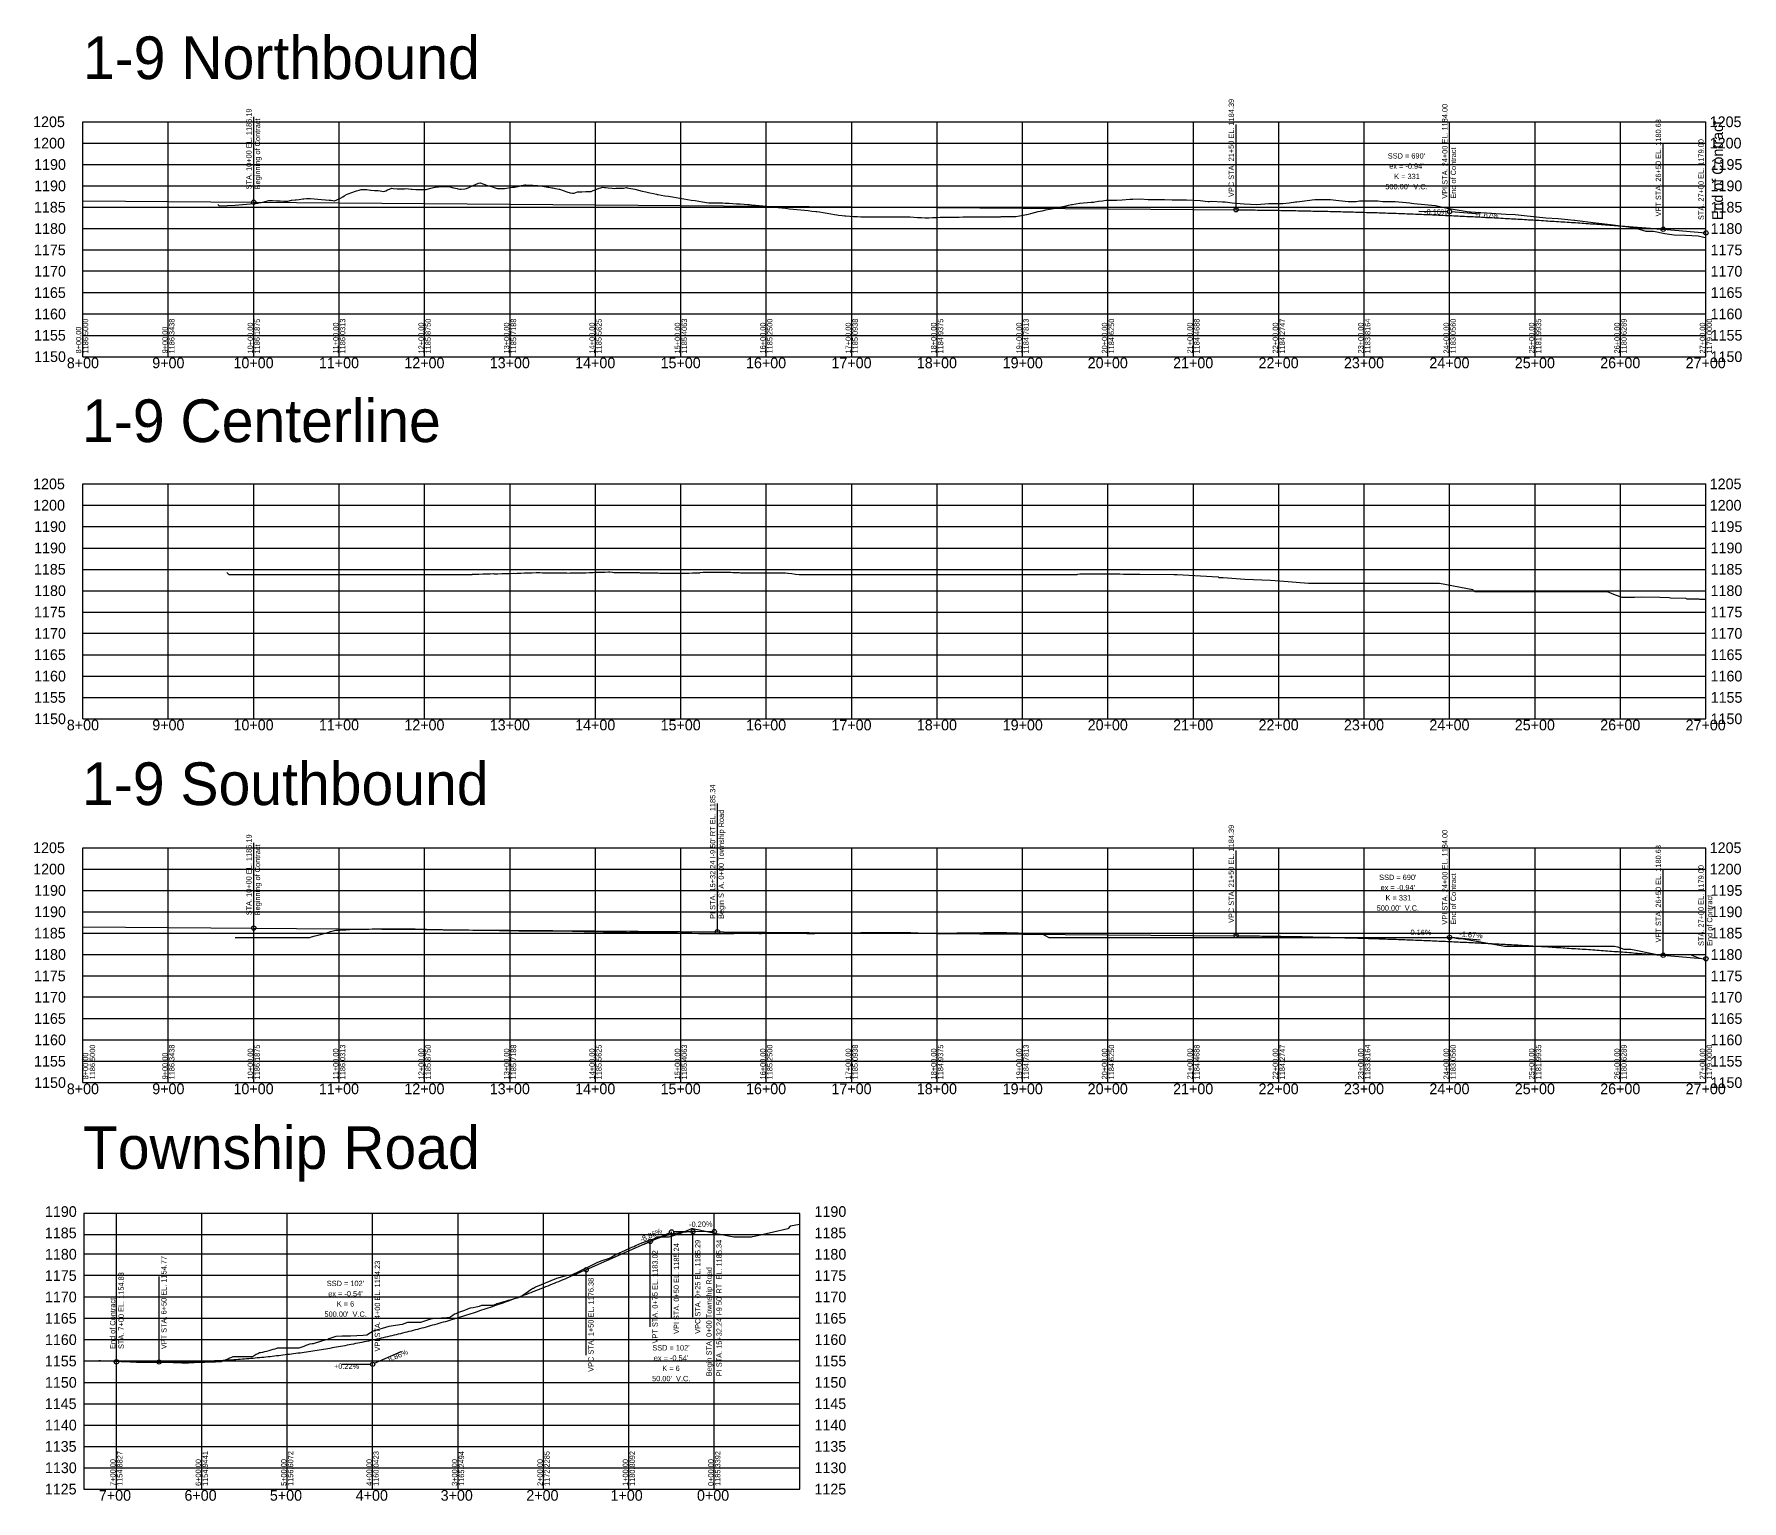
# Model space of a CAD drawing. Extents: x 100710 to 102709, y 99842 to 101560.
import ezdxf

# ---------------------------------------------------------------- set-up
doc = ezdxf.new("R2010")
doc.units = 0
for name, color, linetype in [('Profile Exist Ground Profile', 7, 'Continuous'), ('Profile Grid', 7, 'Continuous'), ('Profile Grid Elevations', 7, 'Continuous'), ('Profile Grid Text', 7, 'Continuous'), ('Profile Prop Profile', 7, 'Continuous'), ('Profile Prop Profile Elevations', 7, 'Continuous'), ('Profile Prop Profile Text', 7, 'Continuous'), ('Profile Stations', 7, 'Continuous')]:
    doc.layers.add(name, color=color, linetype=linetype)

msp = doc.modelspace()

# ---------------------------------------------------------------- texts
at = {"layer": 'Profile Grid Elevations'}
for s, p in [('1205', (100708.8, 101450.7)), ('1205', (102671.6, 101450.7)), ('1200', (100708.9, 101425.7)), ('1200', (102671.6, 101425.7)), ('1190', (100710, 101400.7)), ('1195', (102672.6, 101400.7)), ('1190', (100710, 101375.7)), ('1190', (102672.6, 101375.7)), ('1185', (100709.8, 101350.7)), ('1185', (102672.6, 101350.7)), ('1180', (100710, 101325.7)), ('1180', (102672.6, 101325.7)), ('1175', (100709.8, 101300.7)), ('1175', (102672.6, 101300.7)), ('1170', (100710, 101275.7)), ('1170', (102672.6, 101275.7)), ('1165', (100709.9, 101250.7)), ('1165', (102672.7, 101250.7)), ('1160', (100710, 101225.7)), ('1160', (102672.6, 101225.7)), ('1155', (100709.9, 101200.7)), ('1155', (102672.7, 101200.7)), ('1150', (100710, 101175.7)), ('1150', (102672.6, 101175.7)), ('1205', (100708.8, 101026.7)), ('1205', (102671.6, 101026.7)), ('1200', (100708.9, 101001.7)), ('1200', (102671.6, 101001.7)), ('1190', (100710, 100976.7)), ('1195', (102672.6, 100976.7)), ('1190', (100710, 100951.7)), ('1190', (102672.6, 100951.7)), ('1185', (100709.8, 100926.7)), ('1185', (102672.6, 100926.7)), ('1180', (100710, 100901.7)), ('1180', (102672.6, 100901.7)), ('1175', (100709.8, 100876.7)), ('1175', (102672.6, 100876.7)), ('1170', (100710, 100851.7)), ('1170', (102672.6, 100851.7)), ('1165', (100709.9, 100826.7)), ('1165', (102672.7, 100826.7)), ('1160', (100710, 100801.7)), ('1160', (102672.6, 100801.7)), ('1155', (100709.9, 100776.7)), ('1155', (102672.7, 100776.7)), ('1150', (100710, 100751.7)), ('1150', (102672.6, 100751.7)), ('1205', (100708.8, 100600.7)), ('1205', (102671.6, 100600.7)), ('1200', (100708.9, 100575.7)), ('1200', (102671.6, 100575.7)), ('1190', (100710, 100550.7)), ('1195', (102672.6, 100550.7)), ('1190', (100710, 100525.7)), ('1190', (102672.6, 100525.7)), ('1185', (100709.8, 100500.7)), ('1185', (102672.6, 100500.7)), ('1180', (100710, 100475.7)), ('1180', (102672.6, 100475.7)), ('1175', (100709.8, 100450.7)), ('1175', (102672.6, 100450.7)), ('1170', (100710, 100425.7)), ('1170', (102672.6, 100425.7)), ('1165', (100709.9, 100400.7)), ('1165', (102672.7, 100400.7)), ('1160', (100710, 100375.7)), ('1160', (102672.6, 100375.7)), ('1155', (100709.9, 100350.7)), ('1155', (102672.7, 100350.7)), ('1150', (100710, 100325.7)), ('1150', (102672.6, 100325.7)), ('1190', (100722.7, 100174.7)), ('1190', (101623.6, 100174.7)), ('1185', (100722.6, 100149.7)), ('1185', (101623.6, 100149.7)), ('1180', (100722.7, 100124.7)), ('1180', (101623.6, 100124.7)), ('1175', (100722.6, 100099.7)), ('1175', (101623.6, 100099.7)), ('1170', (100722.7, 100074.7)), ('1170', (101623.6, 100074.7)), ('1165', (100722.6, 100049.7)), ('1165', (101623.6, 100049.7)), ('1160', (100722.7, 100024.7)), ('1160', (101623.6, 100024.7)), ('1155', (100722.6, 99999.7)), ('1155', (101623.6, 99999.7)), ('1150', (100722.7, 99974.7)), ('1150', (101623.6, 99974.7)), ('1145', (100722.5, 99949.7)), ('1145', (101623.5, 99949.7)), ('1140', (100722.7, 99924.7)), ('1140', (101623.6, 99924.7)), ('1135', (100722.5, 99899.7)), ('1135', (101623.5, 99899.7)), ('1130', (100722.7, 99874.7)), ('1130', (101623.6, 99874.7)), ('1125', (100722.5, 99849.7)), ('1125', (101623.5, 99849.7))]:
    msp.add_text(s, height=12.5, dxfattribs=at).set_placement(p)
at = {"layer": 'Profile Grid Text'}
for s, p in [('1-9 Northbound', (100767.1, 101506.9)), ('1-9 Centerline', (100766.1, 101081.9)), ('1-9 Southbound', (100766.1, 100656.9)), ('Township Road', (100767.1, 100230.9))]:
    msp.add_text(s, height=50, dxfattribs=at).set_placement(p)
at = {"layer": 'Profile Prop Profile Elevations'}
for s, p in [('1186.5000', (100773.3, 101185.7)), ('1186.3438', (100874.3, 101185.7)), ('10+00.00', (100966.2, 101185.7)), ('1186.1875', (100974.3, 101185.7)), ('11+00.00', (101066.2, 101185.7)), ('1186.0313', (101074.3, 101185.7)), ('12+00.00', (101166.2, 101185.7)), ('1185.8750', (101174.3, 101185.7)), ('13+00.00', (101266.2, 101185.7)), ('1185.7188', (101274.3, 101185.7)), ('14+00.00', (101366.2, 101185.7)), ('1185.5625', (101374.3, 101185.7)), ('15+00.00', (101466.2, 101185.7)), ('1185.4063', (101474.3, 101185.7)), ('16+00.00', (101566.2, 101185.7)), ('1185.2500', (101574.3, 101185.7)), ('17+00.00', (101666.2, 101185.7)), ('1185.0938', (101674.3, 101185.7)), ('18+00.00', (101766.2, 101185.7)), ('1184.9375', (101774.3, 101185.7)), ('19+00.00', (101866.2, 101185.7)), ('1184.7813', (101874.3, 101185.7)), ('20+00.00', (101966.2, 101185.7)), ('1184.6250', (101974.3, 101185.7)), ('21+00.00', (102066.2, 101185.7)), ('1184.4688', (102074.3, 101185.7)), ('22+00.00', (102166.2, 101185.7)), ('1184.2747', (102174.3, 101185.7)), ('23+00.00', (102266.2, 101185.7)), ('1183.8164', (102274.3, 101185.7)), ('24+00.00', (102366.2, 101185.7)), ('1183.0560', (102374.3, 101185.7)), ('25+00.00', (102466.2, 101185.7)), ('1181.9935', (102474.3, 101185.7)), ('26+00.00', (102566.2, 101185.7)), ('1180.6289', (102574.3, 101185.7)), ('27+00.00', (102666.2, 101185.7)), ('1179.0000', (102674.3, 101185.7)), ('8+00.00', (100765.2, 101185.7)), ('9+00.00', (100866.2, 101185.7)), ('8+00.00', (100773.4, 100335.7)), ('1186.5000', (100781.4, 100335.7)), ('9+00.00', (100866.2, 100335.7)), ('1186.3438', (100874.3, 100335.7)), ('10+00.00', (100966.2, 100335.7)), ('1186.1875', (100974.3, 100335.7)), ('11+00.00', (101066.2, 100335.7)), ('1186.0313', (101074.3, 100335.7)), ('12+00.00', (101166.2, 100335.7)), ('1185.8750', (101174.3, 100335.7)), ('13+00.00', (101266.2, 100335.7)), ('1185.7188', (101274.3, 100335.7)), ('14+00.00', (101366.2, 100335.7)), ('1185.5625', (101374.3, 100335.7)), ('15+00.00', (101466.2, 100335.7)), ('1185.4063', (101474.3, 100335.7)), ('16+00.00', (101566.2, 100335.7)), ('1185.2500', (101574.3, 100335.7)), ('17+00.00', (101666.2, 100335.7)), ('1185.0938', (101674.3, 100335.7)), ('18+00.00', (101766.2, 100335.7)), ('1184.9375', (101774.3, 100335.7)), ('19+00.00', (101866.2, 100335.7)), ('1184.7813', (101874.3, 100335.7)), ('20+00.00', (101966.2, 100335.7)), ('1184.6250', (101974.3, 100335.7)), ('21+00.00', (102066.2, 100335.7)), ('1184.4688', (102074.3, 100335.7)), ('22+00.00', (102166.2, 100335.7)), ('1184.2747', (102174.3, 100335.7)), ('23+00.00', (102266.2, 100335.7)), ('1183.8164', (102274.3, 100335.7)), ('24+00.00', (102366.2, 100335.7)), ('1183.0560', (102374.3, 100335.7)), ('25+00.00', (102466.2, 100335.7)), ('1181.9935', (102474.3, 100335.7)), ('26+00.00', (102566.2, 100335.7)), ('1180.6289', (102574.3, 100335.7)), ('27+00.00', (102666.2, 100335.7)), ('1179.0000', (102674.3, 100335.7)), ('1154.8827', (100813.4, 99859.7)), ('1154.9441', (100913.4, 99859.7)), ('1156.6072', (101013.4, 99859.7)), ('1160.0423', (101113.4, 99859.7)), ('1165.2494', (101213.4, 99859.7)), ('1172.2285', (101313.4, 99859.7)), ('1180.8092', (101413.4, 99859.7)), ('1185.3392', (101513.4, 99859.7)), ('7+00.00', (100805.3, 99859.7)), ('6+00.00', (100905.3, 99859.7)), ('5+00.00', (101005.3, 99859.7)), ('4+00.00', (101105.3, 99859.7)), ('3+00.00', (101205.3, 99859.7)), ('2+00.00', (101305.3, 99859.7)), ('1+00.00', (101405.3, 99859.7)), ('0+00.00', (101505.3, 99859.7))]:
    msp.add_text(s, height=6.25, rotation=90, dxfattribs=at).set_placement(p)
at = {"layer": 'Profile Prop Profile Text'}
for s, height, rotation, p in [('VPC STA. 21+50 EL. 1184.39', 6.25, 90, (102114.6, 101368.9)), ('STA. 10+00 EL. 1186.19', 6.25, 90, (100964.6, 101377.8)), ('Beginning of\xa0Contract', 6.25, 90, (100974.6, 101377.8)), ('VPI STA. 24+00 EL. 1184.00', 6.25, 90, (102364.6, 101366.9)), ('VPT STA. 26+50 EL. 1180.63', 6.25, 90, (102614.6, 101346.1)), ('End\xa0of\xa0Contract', 12.5, 90, (102687.1, 101341.9)), ('End\xa0of\xa0Contract', 6.25, 90, (102374.6, 101366.9)), ('STA. 27+00 EL. 1179.00', 6.25, 90, (102664.6, 101341.9)), ('-0.16%', 6.25, 359.5524, (102337.2, 101348.4)), ('-1.67%', 6.25, 355.2364, (102396.8, 101345.7)), ("PI STA. 15+32.24 I-9 50' RT EL. 1185.34", 6.25, 90, (101507.5, 100523.6)), ('Begin STA. 0+00 Township Road', 6.25, 90, (101517.5, 100523.6)), ('STA. 10+00 EL. 1186.19', 6.25, 90, (100964.6, 100527.8)), ('VPC STA. 21+50 EL. 1184.39', 6.25, 90, (102114.6, 100518.9)), ('VPI STA. 24+00 EL. 1184.00', 6.25, 90, (102364.6, 100516.9)), ('Beginning of\xa0Contract', 6.25, 90, (100974.6, 100527.8)), ('VPT STA. 26+50 EL. 1180.63', 6.25, 90, (102614.6, 100496.1)), ('STA. 27+00 EL. 1179.00', 6.25, 90, (102664.6, 100491.9)), ('End\xa0of\xa0Contract', 6.25, 90, (102374.6, 100516.9)), ('End\xa0of\xa0Contract', 6.25, 90, (102674.6, 100491.9)), ('-0.16%', 6.25, 359.5524, (102318.4, 100504.8)), ('-1.67%', 6.25, 355.2364, (102378.3, 100503.1)), ('-8.86%', 6.25, 23.8934, (101420.9, 100145)), ('-0.20%', 6.25, 0.5729, (101476.8, 100162.9)), ('VPI STA. 0+50 EL. 1185.24', 6.25, 90, (101465, 100037.6)), ('VPC STA. 0+25 EL. 1185.29', 6.25, 90, (101490, 100037.8)), ("PI STA. 15+32.24 I-9 50' RT \xa0EL. 1185.34", 6.25, 90, (101515, 99988.1)), ('VPT STA. 6+50 EL. 1154.77', 6.25, 90, (100865, 100019.8)), ('VPI STA. 4+00 EL. 1154.23', 6.25, 90, (101115, 100017.1)), ('VPT STA. 0+75 EL. 1183.02', 6.25, 90, (101440, 100026.5)), ('STA. 7+00 EL. 1154.88', 6.25, 90, (100815, 100020)), ('VPC STA. 1+50 EL. 1176.38', 6.25, 90, (101365, 99993.3)), ('Begin STA. 0+00 Township Road', 6.25, 90, (101503.2, 99988.1)), ('End\xa0of\xa0Contract', 6.25, 90, (100805, 100020)), ('-8.86%', 6.25, 23.8934, (101123.3, 100003.4)), ('+0.22%', 6.25, 359.376, (101061, 99996.9))]:
    msp.add_text(s, height=height, rotation=rotation, dxfattribs=at).set_placement(p)
for s, p in [("SSD = 690'", (102294.7, 101413.9)), ("ex = -0.94'", (102296.4, 101401.9)), ("500.00'  V.C.", (102291.8, 101377.9)), ('K = 331', (102302.2, 101389.9)), ("SSD = 690'", (102284.6, 100569.2)), ("ex = -0.94'", (102286.3, 100557.2)), ("500.00'  V.C.", (102281.7, 100533.2)), ('K = 331', (102292.1, 100545.2)), ("SSD = 102'", (101052.6, 100093.7)), ("ex = -0.54'", (101054.3, 100081.7)), ("500.00' \xa0V.C.", (101049.9, 100057.7)), ('K = 6', (101064.3, 100069.7)), ("SSD = 102'", (101433.7, 100018.3)), ("ex = -0.54'", (101435.4, 100006.3)), ('K = 6', (101445.4, 99994.3)), ("50.00'  V.C.", (101433.4, 99982.3))]:
    msp.add_text(s, height=6.25, dxfattribs=at).set_placement(p)
at = {"layer": 'Profile Stations'}
for s, p in [('8+00', (100748.3, 101168.4)), ('9+00', (100848.3, 101168.4)), ('10+00', (100943.4, 101168.4)), ('11+00', (101043.4, 101168.4)), ('12+00', (101143.4, 101168.4)), ('13+00', (101243.4, 101168.4)), ('14+00', (101343.4, 101168.4)), ('15+00', (101443.4, 101168.4)), ('16+00', (101543.4, 101168.4)), ('17+00', (101643.4, 101168.4)), ('18+00', (101743.4, 101168.4)), ('19+00', (101843.9, 101168.4)), ('20+00', (101943.4, 101168.4)), ('21+00', (102043.4, 101168.4)), ('22+00', (102143.4, 101168.4)), ('23+00', (102243.4, 101168.4)), ('24+00', (102343.4, 101168.4)), ('25+00', (102443.4, 101168.4)), ('26+00', (102543.4, 101168.4)), ('27+00', (102643.4, 101168.4)), ('8+00', (100748.3, 100744.4)), ('9+00', (100848.3, 100744.4)), ('10+00', (100943.4, 100744.4)), ('11+00', (101043.4, 100744.4)), ('12+00', (101143.4, 100744.4)), ('13+00', (101243.4, 100744.4)), ('14+00', (101343.4, 100744.4)), ('15+00', (101443.4, 100744.4)), ('16+00', (101543.4, 100744.4)), ('17+00', (101643.4, 100744.4)), ('18+00', (101743.4, 100744.4)), ('19+00', (101843.9, 100744.4)), ('20+00', (101943.4, 100744.4)), ('21+00', (102043.4, 100744.4)), ('22+00', (102143.4, 100744.4)), ('23+00', (102243.4, 100744.4)), ('24+00', (102343.4, 100744.4)), ('25+00', (102443.4, 100744.4)), ('26+00', (102543.4, 100744.4)), ('27+00', (102643.4, 100744.4)), ('8+00', (100748.3, 100318.4)), ('9+00', (100848.3, 100318.4)), ('10+00', (100943.4, 100318.4)), ('11+00', (101043.4, 100318.4)), ('12+00', (101143.4, 100318.4)), ('13+00', (101243.4, 100318.4)), ('14+00', (101343.4, 100318.4)), ('15+00', (101443.4, 100318.4)), ('16+00', (101543.4, 100318.4)), ('17+00', (101643.4, 100318.4)), ('18+00', (101743.4, 100318.4)), ('19+00', (101843.9, 100318.4)), ('20+00', (101943.4, 100318.4)), ('21+00', (102043.4, 100318.4)), ('22+00', (102143.4, 100318.4)), ('23+00', (102243.4, 100318.4)), ('24+00', (102343.4, 100318.4)), ('25+00', (102443.4, 100318.4)), ('26+00', (102543.4, 100318.4)), ('27+00', (102643.4, 100318.4)), ('7+00', (100785.8, 99842.4)), ('6+00', (100886, 99842.4)), ('5+00', (100986, 99842.4)), ('4+00', (101086.5, 99842.4)), ('3+00', (101185.9, 99842.4)), ('2+00', (101286.2, 99842.4)), ('1+00', (101384.8, 99842.4)), ('0+00', (101486, 99842.4))]:
    msp.add_text(s, height=12.5, dxfattribs=at).set_placement(p)

# ---------------------------------------------------------------- linework, layer by layer
at = {"layer": 'Profile Exist Ground Profile'}
for points in [[(100925.1, 101360), (100926.7, 101358.5), (100945.3, 101359.3), (100967.1, 101361.4), (100968.8, 101361.5), (100969.9, 101361.6), (100971.5, 101361.8), (100972.9, 101361.9), (100975.9, 101362.6), (100980.4, 101363.6), (100984.8, 101364.7), (100985.7, 101364.9), (100989.2, 101364.7), (100993.6, 101364.5), (100998, 101364.3), (101002.4, 101364.2), (101005.9, 101364), (101006.9, 101364.2), (101011.3, 101365), (101011.8, 101365.2), (101015.7, 101365.6), (101016.8, 101365.7), (101020.1, 101366.1), (101024.5, 101366.7), (101025.7, 101366.9), (101028.9, 101367.1), (101033.3, 101367.3), (101033.7, 101367.3), (101037.8, 101366.9), (101042.2, 101366.5), (101046.6, 101366), (101051, 101365.6), (101055.4, 101365.2), (101057.5, 101365), (101059.8, 101364.6), (101061.5, 101364.3), (101064.3, 101365.4), (101068, 101367), (101068.7, 101367.5), (101071.4, 101369.1), (101073.1, 101370.2), (101075.8, 101371.9), (101077.5, 101372.5), (101081.9, 101374), (101086.3, 101375.6), (101087.5, 101376), (101090.7, 101376.9), (101093, 101377.5), (101095.2, 101377.6), (101099.6, 101377.7), (101099.6, 101377.7), (101103.8, 101376.7), (101104, 101376.7), (101108.4, 101376.6), (101112.8, 101376.4), (101115.1, 101376.3), (101117.2, 101375.8), (101119.3, 101375.4), (101121.7, 101376.3), (101123.8, 101377.1), (101126.1, 101378), (101128.8, 101379.1), (101130.5, 101379), (101134.9, 101378.6), (101138.5, 101378.3), (101139.3, 101378.4), (101143.7, 101378.6), (101145, 101378.7), (101148.2, 101378.3), (101151.4, 101377.9), (101152.6, 101377.9), (101157, 101377.7), (101160.7, 101377.6), (101161.4, 101377.6), (101165.8, 101377.7), (101168.8, 101377.7), (101170.2, 101378.1), (101174.6, 101379.2), (101179.1, 101380.3), (101180, 101380.6), (101181.3, 101380.9), (101183.5, 101380.9), (101187.9, 101381), (101192.3, 101381), (101195.2, 101381.1), (101196.5, 101380.9), (101196.7, 101380.9), (101201.1, 101379.8), (101205.5, 101378.7), (101205.6, 101378.6), (101208.5, 101378.1), (101210, 101378.2), (101214.4, 101378.6), (101216.1, 101378.8), (101218.8, 101380), (101222.8, 101381.9), (101223.2, 101382.1), (101227.6, 101384), (101230.3, 101385.2), (101232.1, 101385.3), (101232.1, 101385.3), (101236.5, 101383.9), (101240.9, 101382.4), (101242.4, 101381.9), (101243.8, 101381.5), (101243.9, 101381.5), (101245.3, 101381), (101249.7, 101379.7), (101251.9, 101379), (101254.1, 101379), (101255.4, 101379), (101258.5, 101379), (101260.5, 101379), (101263, 101379.4), (101267.4, 101380), (101269.9, 101380.4), (101271.8, 101380.5), (101272.5, 101380.5), (101276.2, 101381.3), (101279.3, 101381.9), (101280.6, 101382.2), (101284.6, 101383.1), (101285, 101383.1), (101285.6, 101383.1), (101289.5, 101382.8), (101293.9, 101382.6), (101298.3, 101382.3), (101299.2, 101382.3), (101299.7, 101382.2), (101302.3, 101381.9), (101302.7, 101381.8), (101307.1, 101381.1), (101311.5, 101380.4), (101312.4, 101380.3), (101316, 101379.7), (101317.2, 101379.5), (101320.4, 101378.9), (101324.8, 101377.9), (101325.2, 101377.9), (101329.2, 101376.6), (101333.6, 101375.1), (101337.4, 101373.9), (101338, 101373.8), (101340.2, 101373.5), (101341.9, 101373.2), (101342.4, 101373.4), (101346.2, 101374.9), (101346.9, 101374.9), (101351.3, 101375.1), (101355.7, 101375.3), (101356.6, 101375.4), (101360.1, 101375.5), (101362.1, 101375.5), (101364.5, 101376.4), (101368.9, 101378.1), (101371.6, 101379.1), (101373.4, 101379.6), (101375.7, 101380.3), (101377.8, 101380.1), (101378.9, 101380), (101382.2, 101379.7), (101386.6, 101379.3), (101389, 101379), (101391, 101379.1), (101395.4, 101379.2), (101398.6, 101379.2), (101399.9, 101379.4), (101403.3, 101380), (101404.3, 101379.7), (101406.3, 101379.2), (101408.7, 101378.8), (101411, 101378.4), (101413.1, 101377.9), (101417.5, 101376.9), (101421.9, 101375.9), (101426.3, 101374.9), (101430.8, 101373.9), (101435.2, 101372.9), (101438.7, 101372.2), (101439.5, 101371.9), (101439.6, 101371.9), (101439.6, 101371.9), (101439.7, 101371.8), (101439.8, 101371.8), (101439.9, 101371.9), (101440.7, 101371.7), (101444, 101371.2), (101448.4, 101370.4), (101452.8, 101369.7), (101457.3, 101369), (101461.7, 101368.2), (101466.1, 101367.5), (101470.5, 101366.8), (101474.9, 101366), (101479.3, 101365.3), (101483.8, 101364.6), (101488.2, 101363.9), (101492.6, 101363.1), (101497, 101362.4), (101500, 101361.9), (101501.4, 101361.9), (101502.9, 101361.9), (101505.8, 101361.9), (101506.5, 101361.9), (101510.2, 101361.9), (101514.7, 101361.9), (101515.9, 101361.9), (101519.1, 101361.7), (101523.5, 101361.5), (101527.9, 101361.2), (101532.3, 101361), (101536.7, 101360.7), (101541.2, 101360.4), (101545.6, 101360.2), (101547.5, 101360), (101550, 101359.8), (101554.4, 101359.3), (101558.8, 101358.9), (101563.2, 101358.4), (101567.6, 101358), (101572.1, 101357.5), (101576.5, 101357.1), (101580.9, 101356.6), (101585.3, 101356.1), (101589.7, 101355.7), (101594.1, 101355.2), (101598.6, 101354.8), (101603, 101354.3), (101607.4, 101353.9), (101611.8, 101353.4), (101616.2, 101352.9), (101620.6, 101352.5), (101625.1, 101352), (101626, 101351.9), (101626.2, 101351.9), (101626.2, 101351.9), (101629.5, 101351.4), (101633.9, 101350.6), (101638.3, 101349.9), (101642.7, 101349.1), (101647.1, 101348.4), (101649.7, 101348), (101651.5, 101347.7), (101656, 101347.2), (101659.1, 101346.8), (101660.4, 101346.7), (101664.8, 101346.4), (101669.2, 101346.2), (101673.6, 101345.9), (101674.1, 101345.9), (101678, 101345.8), (101682.5, 101345.7), (101685.8, 101345.6), (101686.9, 101345.6), (101691.3, 101345.6), (101695.7, 101345.5), (101695.8, 101345.5), (101700.1, 101345.5), (101704.5, 101345.5), (101709, 101345.5), (101712, 101345.5), (101713.4, 101345.5), (101717.8, 101345.6), (101722.2, 101345.6), (101726.6, 101345.6), (101731, 101345.6), (101732.9, 101345.6), (101735.4, 101345.5), (101739.9, 101345.2), (101744.3, 101345), (101748.7, 101344.8), (101753.1, 101344.5), (101754.4, 101344.5), (101757.5, 101344.6), (101761.9, 101344.8), (101766.4, 101344.9), (101770.8, 101345.1), (101773.2, 101345.2), (101775.2, 101345.2), (101779.6, 101345.2), (101784, 101345.3), (101786, 101345.3), (101788.4, 101345.3), (101792.9, 101345.4), (101797.3, 101345.5), (101801.7, 101345.7), (101802.3, 101345.7), (101806.1, 101345.7), (101810.5, 101345.7), (101814.9, 101345.7), (101815.7, 101345.7), (101819.3, 101345.7), (101823.8, 101345.7), (101828.2, 101345.7), (101831, 101345.7), (101832.6, 101345.7), (101837, 101345.7), (101837.2, 101345.7), (101841.4, 101345.8), (101842, 101345.9), (101845.8, 101345.9), (101850.3, 101345.9), (101854.7, 101345.9), (101857, 101345.9), (101859.1, 101346.2), (101863.5, 101346.9), (101867.9, 101347.6), (101871.9, 101348.3), (101872.3, 101348.4), (101876.8, 101349.6), (101881.2, 101350.8), (101885.5, 101351.9), (101885.6, 101351.9), (101890, 101352.8), (101894.4, 101353.7), (101898.8, 101354.7), (101903.2, 101355.6), (101907.7, 101356.5), (101912.1, 101357.4), (101916.5, 101358.3), (101920.9, 101359.2), (101924.6, 101360), (101925.3, 101360.1), (101929.7, 101360.9), (101933.8, 101361.6), (101934.2, 101361.6), (101934.6, 101361.6), (101938.4, 101361.9), (101938.6, 101361.9), (101943, 101362.3), (101947.4, 101362.8), (101950.2, 101363), (101951.8, 101363.3), (101956.2, 101363.9), (101960.7, 101364.5), (101965.1, 101365.1), (101966.2, 101365.2), (101969.5, 101365.2), (101973.9, 101365.2), (101977.4, 101365.2), (101983.8, 101365.6), (101992.9, 101366.4), (101996.4, 101366.3), (102005.3, 101366.6), (102014.2, 101365.9), (102021.7, 101366.1), (102026, 101366), (102033.5, 101366), (102042.4, 101365.6), (102051.4, 101365.5), (102058.9, 101365.7), (102075.1, 101364.8), (102084.2, 101363.7), (102086, 101363.7), (102088.3, 101364), (102101.4, 101363.2), (102103.1, 101363.3), (102104.3, 101363.3), (102112.5, 101361.9), (102126.7, 101360.7), (102141.4, 101360.3), (102155.4, 101361.1), (102158.7, 101361.1), (102171.9, 101361.4), (102179.4, 101361.9), (102186.7, 101363.1), (102188.3, 101363.1), (102191.5, 101363.7), (102209.4, 101366.1), (102216.1, 101365.8), (102227.7, 101366), (102233.7, 101365.3), (102244.9, 101364.1), (102248.4, 101363.8), (102256.5, 101363.8), (102257.6, 101363.7), (102261.6, 101364.3), (102283, 101364.3), (102288.8, 101363.6), (102302, 101363.6), (102302.7, 101363.6), (102303, 101363.7), (102303.2, 101363.7), (102320.4, 101361.9), (102322.4, 101361.6), (102325.3, 101361.3), (102350.7, 101358.9), (102364.1, 101355.8), (102387.7, 101351.9), (102389.8, 101351.7), (102391.4, 101351.6), (102433.4, 101348.9), (102443.8, 101348.4), (102454.4, 101347.4), (102479.6, 101344.6), (102494, 101343.6), (102512.8, 101341.9), (102513.6, 101341.8), (102538.4, 101338.5), (102555.3, 101336.8), (102567.6, 101335.1), (102576.6, 101333.8), (102586.1, 101331.9), (102596.7, 101328.8), (102600.7, 101328.8), (102605.7, 101328.7), (102619.1, 101326), (102629.8, 101324.6), (102643.1, 101324.1), (102657.9, 101323.4), (102664.8, 101321.9), (102667.1, 101321.6)], [(100935.6, 100929.2), (100938, 100926.9), (100948.5, 100926.9), (100962.4, 100926.9), (100967.1, 100926.9), (100971.6, 100926.9), (100976, 100926.9), (100976.6, 100926.9), (100980.5, 100926.9), (100985, 100926.9), (100989.4, 100926.9), (100993.9, 100926.9), (100997.2, 100926.9), (100998.4, 100926.9), (101002.8, 100926.9), (101005.8, 100926.9), (101007.3, 100926.9), (101011.8, 100926.9), (101016.2, 100926.9), (101017.7, 100926.9), (101020.7, 100926.9), (101025.2, 100926.9), (101029.6, 100926.9), (101034.1, 100926.9), (101038.6, 100926.9), (101043, 100926.9), (101043.2, 100926.9), (101047.5, 100926.9), (101052, 100926.9), (101056.4, 100926.9), (101057.9, 100926.9), (101060.9, 100926.9), (101065.4, 100926.9), (101069.8, 100926.9), (101074.3, 100926.9), (101078.8, 100926.9), (101083.2, 100926.9), (101086.8, 100926.9), (101087.7, 100926.9), (101092.2, 100926.9), (101096.6, 100926.9), (101100.5, 100926.9), (101101.1, 100926.9), (101105.6, 100926.9), (101110, 100926.9), (101114.5, 100926.9), (101115.4, 100926.9), (101119, 100926.9), (101123.4, 100926.9), (101127.9, 100926.9), (101132.4, 100926.9), (101136.8, 100926.9), (101138.8, 100926.9), (101141.3, 100926.9), (101145.8, 100926.9), (101148, 100926.9), (101150.2, 100926.9), (101154.7, 100926.9), (101159.2, 100926.9), (101163.6, 100926.9), (101168.1, 100926.9), (101172.6, 100926.9), (101177, 100926.9), (101181.5, 100926.9), (101185.6, 100926.9), (101186, 100926.9), (101190, 100926.9), (101190.4, 100926.9), (101193.8, 100926.9), (101194.9, 100926.9), (101199.4, 100926.9), (101203.8, 100926.9), (101208.3, 100926.9), (101212.8, 100926.9), (101217.2, 100926.9), (101219.8, 100926.9), (101221.7, 100927), (101223, 100927), (101223.2, 100927.1), (101226.2, 100927.2), (101230.6, 100927.3), (101235.1, 100927.5), (101239.6, 100927.7), (101244, 100927.8), (101247.4, 100927.9), (101248.5, 100927.8), (101249.5, 100927.7), (101253, 100927.8), (101257.4, 100927.9), (101261.9, 100928), (101266.4, 100928.2), (101270.8, 100928.3), (101271.2, 100928.3), (101273.5, 100928.2), (101275.2, 100928.5), (101275.3, 100928.5), (101279.8, 100928.6), (101284.2, 100928.8), (101288.7, 100928.9), (101293.2, 100929), (101297.6, 100929.2), (101300.9, 100929.3), (101302.1, 100929.2), (101305.3, 100929), (101306.6, 100929), (101309.5, 100928.8), (101311, 100928.7), (101315.5, 100928.7), (101320, 100928.7), (101324.4, 100928.7), (101328.9, 100928.7), (101333.4, 100928.8), (101333.6, 100928.8), (101337.1, 100928.6), (101337.8, 100928.7), (101342.3, 100928.9), (101342.8, 100928.9), (101346.8, 100929), (101351.2, 100929), (101355.7, 100929), (101360.2, 100929.1), (101363.6, 100929.1), (101364.6, 100929.3), (101366.6, 100929.7), (101369.1, 100929.7), (101373.6, 100929.8), (101378, 100929.8), (101382.5, 100929.9), (101384.1, 100929.9), (101387, 100929.6), (101388.5, 100929.4), (101391.4, 100929.4), (101395.9, 100929.4), (101400.4, 100929.4), (101404.8, 100929.3), (101409.3, 100929.3), (101412.4, 100929.3), (101413.8, 100929.2), (101418.2, 100929.1), (101419.4, 100929), (101422.7, 100929), (101427.2, 100929), (101431.6, 100928.9), (101436.1, 100928.9), (101438.1, 100928.8), (101440.6, 100928.7), (101442.6, 100928.6), (101444.9, 100928.4), (101445, 100928.4), (101449.5, 100928.5), (101454, 100928.5), (101458.4, 100928.5), (101462.9, 100928.5), (101467.4, 100928.6), (101471.8, 100928.6), (101476.3, 100928.6), (101480.8, 100928.7), (101484.4, 100928.7), (101485.2, 100928.7), (101487.2, 100928.9), (101489.2, 100929), (101489.7, 100929.1), (101493.3, 100929.6), (101494.2, 100929.6), (101498.6, 100929.6), (101503.1, 100929.6), (101507.6, 100929.5), (101512, 100929.5), (101516.5, 100929.5), (101521, 100929.5), (101525.4, 100929.5), (101528, 100929.4), (101529.9, 100929.3), (101534.4, 100929.1), (101535.2, 100929.1), (101537, 100928.8), (101538.8, 100928.8), (101543.3, 100928.8), (101547.8, 100928.8), (101552.2, 100928.8), (101556.7, 100928.8), (101561.2, 100928.8), (101565.6, 100928.8), (101570.1, 100928.8), (101574.6, 100928.8), (101579, 100928.8), (101583.5, 100928.8), (101588, 100928.8), (101589.8, 100928.8), (101592.4, 100928.4), (101592.7, 100928.3), (101596.9, 100927.9), (101601.4, 100927.4), (101605.7, 100926.9), (101605.8, 100926.9), (101610.1, 100926.9), (101610.3, 100926.9), (101614.8, 100926.9), (101619.2, 100926.9), (101623.7, 100926.9), (101628.2, 100926.9), (101632.6, 100926.9), (101637.1, 100926.9), (101641.6, 100926.9), (101646, 100926.9), (101650.5, 100926.9), (101655, 100926.9), (101659.4, 100926.9), (101663.9, 100926.9), (101668.4, 100926.9), (101672.8, 100926.9), (101675.6, 100926.9), (101677.3, 100926.9), (101679.4, 100926.9), (101681.8, 100926.9), (101683.2, 100926.9), (101686.2, 100926.9), (101690.7, 100926.9), (101695.2, 100926.9), (101699.6, 100926.9), (101704.1, 100926.9), (101708.6, 100926.9), (101713, 100926.9), (101717.5, 100926.9), (101722, 100926.9), (101726.4, 100926.9), (101730.9, 100926.9), (101735.4, 100926.9), (101739.8, 100926.9), (101744.3, 100926.9), (101744.5, 100926.9), (101748.8, 100926.9), (101753.2, 100926.9), (101753.6, 100926.9), (101757.7, 100926.9), (101762.2, 100926.9), (101766.6, 100926.9), (101771.1, 100926.9), (101775.6, 100926.9), (101780, 100926.9), (101784.5, 100926.9), (101789, 100926.9), (101793.4, 100926.9), (101797.9, 100926.9), (101802.4, 100926.9), (101806.8, 100926.9), (101811.3, 100926.9), (101815.7, 100926.9), (101815.8, 100926.9), (101820.2, 100926.9), (101822.7, 100926.9), (101824.7, 100926.9), (101829.1, 100926.9), (101829.2, 100926.9), (101833.6, 100926.9), (101838.1, 100926.9), (101842.6, 100926.9), (101847, 100926.9), (101851.5, 100926.9), (101856, 100926.9), (101860.4, 100926.9), (101864.9, 100926.9), (101869.4, 100926.9), (101873.8, 100926.9), (101878.3, 100926.9), (101882.8, 100926.9), (101887.2, 100926.9), (101891.7, 100926.9), (101896.2, 100926.9), (101896.9, 100926.9), (101900.6, 100926.9), (101900.7, 100926.9), (101902.3, 100926.9), (101905.1, 100926.9), (101909.6, 100926.9), (101914, 100926.9), (101918.5, 100926.9), (101923, 100926.9), (101927.4, 100926.9), (101931, 100926.9), (101931.9, 100927.1), (101934.3, 100927.5), (101936.4, 100927.5), (101940.8, 100927.5), (101945.3, 100927.5), (101949.8, 100927.5), (101954.2, 100927.5), (101958.7, 100927.5), (101959.5, 100927.5), (101960.2, 100927.5), (101961.5, 100927.7), (101963.2, 100927.7), (101967.6, 100927.6), (101972.1, 100927.6), (101976.6, 100927.5), (101981, 100927.5), (101985.5, 100927.4), (101990, 100927.4), (101994.4, 100927.4), (102002.3, 100927.3), (102002.9, 100927.3), (102003.6, 100927.4), (102004.4, 100927.4), (102044.1, 100927), (102044.2, 100927), (102044.4, 100927), (102044.5, 100927), (102048, 100926.9), (102096.2, 100924.2), (102096.9, 100923.5), (102101.8, 100923.2), (102127.5, 100921.6), (102157.4, 100920.1), (102168.2, 100919.4), (102202, 100916.9), (102218.7, 100916.9), (102221.5, 100916.9), (102257.4, 100916.9), (102270.3, 100916.9), (102299.3, 100916.9), (102322.8, 100916.9), (102355.4, 100916.9), (102394.3, 100909.4), (102394.7, 100907.7), (102396.6, 100906.9), (102398.9, 100906.9), (102399.9, 100906.9), (102406.2, 100906.9), (102408.8, 100906.9), (102425.7, 100906.9), (102433.7, 100906.9), (102437, 100906.9), (102441.8, 100906.9), (102464, 100906.9), (102471.3, 100906.9), (102503.6, 100906.9), (102506.6, 100906.9), (102544.1, 100906.9), (102551.5, 100906.9), (102561, 100903.2), (102568.9, 100900.4), (102583.7, 100900.4), (102592.1, 100900.6), (102613.3, 100900.3), (102624.3, 100900), (102625.5, 100899.7), (102643.1, 100899.2), (102644.7, 100898.3), (102658.4, 100898.4), (102659.6, 100897.9), (102665.8, 100897.9), (102667.1, 100897.9)], [(100945.2, 100501.9), (100953, 100501.9), (100967.1, 100501.9), (100970.6, 100501.9), (100971.6, 100501.9), (100976.1, 100501.9), (100980.6, 100501.9), (100981.7, 100501.9), (100985.1, 100501.9), (100989.6, 100501.9), (100994.1, 100501.9), (100998.6, 100501.9), (101001.1, 100501.9), (101003.1, 100501.9), (101007.6, 100501.9), (101007.8, 100501.9), (101012.1, 100501.9), (101016.6, 100501.9), (101021.1, 100501.9), (101023.2, 100501.9), (101025.6, 100501.9), (101030.1, 100501.9), (101032.6, 100501.9), (101034.6, 100502.5), (101039.1, 100503.7), (101043.6, 100505), (101048.1, 100506.3), (101052.6, 100507.5), (101057.1, 100508.8), (101061.6, 100510.1), (101063.3, 100510.6), (101066.1, 100510.6), (101067.7, 100510.6), (101070.5, 100510.8), (101075, 100511), (101079.5, 100511.3), (101084, 100511.6), (101084.5, 100511.6), (101085.5, 100511.6), (101088.5, 100511.7), (101093, 100511.7), (101097.5, 100511.8), (101102, 100511.8), (101105.7, 100511.9), (101106.5, 100511.9), (101108.9, 100511.9), (101111, 100511.9), (101115.5, 100511.9), (101120, 100511.9), (101124.5, 100511.9), (101129, 100511.9), (101131.5, 100511.9), (101131.6, 100511.9), (101131.9, 100511.9), (101133.5, 100511.9), (101138, 100511.9), (101142.5, 100511.9), (101147, 100511.9), (101151.5, 100511.9), (101154.9, 100511.9), (101155, 100511.9), (101156, 100511.9), (101156, 100511.9), (101160.5, 100511.8), (101165, 100511.7), (101169.5, 100511.6), (101174, 100511.4), (101178.5, 100511.3), (101183, 100511.2), (101186.6, 100511.1), (101187.5, 100511.1), (101188.8, 100511), (101192, 100511), (101196.5, 100511), (101201, 100510.9), (101205.5, 100510.8), (101208, 100510.8), (101210, 100510.8), (101211, 100510.8), (101214.5, 100510.7), (101219, 100510.7), (101223.5, 100510.6), (101228, 100510.5), (101232.5, 100510.5), (101236.9, 100510.4), (101241.4, 100510.3), (101244.5, 100510.3), (101245.9, 100510.3), (101249.9, 100510.3), (101250.4, 100510.3), (101254.1, 100510.3), (101254.9, 100510.2), (101259.4, 100510.2), (101263.9, 100510.1), (101268.4, 100510), (101272.9, 100509.9), (101277.4, 100509.8), (101281.9, 100509.7), (101286.4, 100509.7), (101287.9, 100509.6), (101290.9, 100509.6), (101293.6, 100509.7), (101295.4, 100509.7), (101299.9, 100509.7), (101304.4, 100509.7), (101308.9, 100509.7), (101313.4, 100509.8), (101317.9, 100509.8), (101320.3, 100509.8), (101322.4, 100509.8), (101326.9, 100509.7), (101327.4, 100509.7), (101331.4, 100509.6), (101335.9, 100509.5), (101340.4, 100509.4), (101344.9, 100509.3), (101349.4, 100509.1), (101353.9, 100509), (101358.4, 100508.9), (101360.4, 100508.8), (101362.9, 100508.8), (101367.4, 100508.8), (101369.9, 100508.8), (101371.9, 100508.7), (101376.4, 100508.6), (101378.6, 100508.5), (101380.9, 100508.5), (101385.4, 100508.4), (101389.9, 100508.2), (101394.4, 100508.1), (101396.8, 100508.1), (101398.9, 100508), (101403.4, 100508), (101407.3, 100507.9), (101407.8, 100508), (101412.3, 100508), (101416.8, 100508.1), (101421.3, 100508.2), (101425.8, 100508.3), (101430.3, 100508.3), (101432.7, 100508.4), (101434.8, 100508.4), (101439.3, 100508.3), (101443.8, 100508.2), (101445.2, 100508.2), (101448.3, 100508.1), (101452.8, 100507.9), (101457.3, 100507.8), (101461.8, 100507.6), (101463, 100507.6), (101466.3, 100507.5), (101470.8, 100507.5), (101475.3, 100507.4), (101477.8, 100507.4), (101479.8, 100507.3), (101484.1, 100507.1), (101484.3, 100507), (101487.6, 100506.4), (101488.8, 100506.4), (101493.3, 100506.4), (101497.8, 100506.4), (101502.3, 100506.4), (101506.8, 100506.4), (101509.3, 100506.4), (101511.3, 100506.4), (101515.8, 100506.5), (101520.3, 100506.6), (101524.8, 100506.7), (101529.3, 100506.7), (101533.8, 100506.8), (101538.3, 100506.9), (101538.7, 100506.9), (101540.3, 100507.1), (101542.8, 100507), (101547.3, 100506.9), (101551.8, 100506.8), (101556.3, 100506.8), (101558.7, 100506.7), (101560.8, 100506.7), (101561.4, 100506.7), (101565.3, 100506.8), (101569.8, 100506.9), (101571.4, 100506.9), (101574.3, 100506.9), (101578.7, 100506.9), (101583.2, 100506.8), (101587.7, 100506.8), (101589.1, 100506.8), (101592.2, 100506.8), (101596.7, 100506.9), (101601.2, 100506.9), (101602.8, 100506.9), (101605.7, 100506.9), (101610.2, 100506.8), (101614.7, 100506.7), (101618.8, 100506.7), (101619.2, 100506.7), (101623.7, 100506.7), (101628.2, 100506.8), (101632.7, 100506.9), (101636.9, 100506.9), (101637.2, 100506.9), (101641.7, 100506.9), (101646.2, 100506.9), (101648.2, 100506.9), (101650.7, 100507), (101655.2, 100507.1), (101659.7, 100507.2), (101664.2, 100507.3), (101668.7, 100507.4), (101673.2, 100507.5), (101677.7, 100507.6), (101682.2, 100507.7), (101686.7, 100507.8), (101687.6, 100507.8), (101691.2, 100507.8), (101695.7, 100507.8), (101696.4, 100507.8), (101700.2, 100507.8), (101704.7, 100507.7), (101707.8, 100507.7), (101709.2, 100507.7), (101713.7, 100507.8), (101718.2, 100507.8), (101722.7, 100507.8), (101725.7, 100507.8), (101727.2, 100507.8), (101731.7, 100507.7), (101736.2, 100507.6), (101737.8, 100507.5), (101740.7, 100507.4), (101745.1, 100507.2), (101749.6, 100507), (101753.2, 100506.8), (101754.1, 100506.8), (101758.6, 100506.9), (101763.1, 100506.9), (101767.6, 100506.9), (101771.7, 100507), (101772.1, 100507), (101776.6, 100507), (101781.1, 100507.1), (101785.6, 100507.1), (101790.1, 100507.2), (101791.1, 100507.2), (101794.6, 100507.2), (101799.1, 100507.2), (101803.6, 100507.2), (101808.1, 100507.3), (101808.3, 100507.3), (101812.6, 100507.4), (101817.1, 100507.5), (101821.6, 100507.6), (101826.1, 100507.7), (101829.1, 100507.8), (101830.6, 100507.8), (101835.1, 100507.8), (101839.6, 100507.7), (101844.1, 100507.7), (101848.5, 100507.7), (101848.6, 100507.7), (101853.1, 100507.5), (101857.6, 100507.3), (101862.1, 100507.2), (101866, 100507), (101866.6, 100507), (101871.1, 100507), (101875.6, 100507), (101880.1, 100507), (101882.4, 100507), (101884.6, 100506.9), (101888, 100506.8), (101889.1, 100506.6), (101889.2, 100506.6), (101893.6, 100504.2), (101897.9, 100501.9), (101898.1, 100501.9), (101902.6, 100501.9), (101907.1, 100501.9), (101911.6, 100501.9), (101916, 100501.9), (101920.5, 100501.9), (101921.7, 100501.9), (101925, 100501.9), (101929.5, 100501.9), (101933, 100501.9), (101934, 100501.9), (101938.5, 100501.9), (101943, 100501.9), (101945.2, 100501.9), (101947.5, 100501.9), (101952, 100501.9), (101956.5, 100501.9), (101961, 100501.9), (101965.5, 100501.9), (101970, 100501.9), (101974.5, 100501.9), (101976.5, 100501.9), (101979, 100501.9), (101983.5, 100501.9), (101988, 100501.9), (101992.5, 100501.9), (101993.7, 100501.9), (101997, 100501.9), (102001.5, 100501.9), (102006, 100501.9), (102010.5, 100501.9), (102015, 100501.9), (102017.7, 100501.9), (102031.8, 100501.9), (102062.1, 100501.9), (102075.5, 100501.9), (102099.6, 100501.9), (102107.5, 100501.9), (102118.5, 100501.9), (102147.5, 100501.9), (102150.3, 100501.9), (102159.1, 100501.9), (102178, 100501.9), (102185.9, 100501.9), (102201.7, 100501.9), (102222.3, 100501.9), (102234, 100501.9), (102251.3, 100501.9), (102268.9, 100501.9), (102285.9, 100501.9), (102299.4, 100501.9), (102309.8, 100501.9), (102329, 100501.9), (102338, 100501.9), (102366.6, 100501.9), (102369.7, 100501.9), (102371.2, 100501.9), (102376.7, 100500.7), (102377.9, 100500.6), (102380.9, 100500.6), (102431.9, 100491.9), (102446.6, 100491.9), (102463.9, 100491.9), (102474.1, 100491.9), (102485.2, 100491.9), (102545.4, 100491.9), (102559.5, 100491.9), (102560, 100491.9), (102563.5, 100490.8), (102570.9, 100488.2), (102579.2, 100488), (102610.2, 100481.9), (102631.8, 100481.9), (102645.5, 100481.9), (102648.7, 100481.9), (102658.4, 100478.1), (102666.8, 100476.3), (102667.1, 100476.3)], [(101606.3, 100166), (101595, 100163.7), (101592.7, 100161.2), (101592.4, 100160.9), (101575.6, 100157), (101553.2, 100151.9), (101550.7, 100151.4), (101549.3, 100150.9), (101548.5, 100150.9), (101529.1, 100150.9), (101506.9, 100155.3), (101481.1, 100160.9), (101479.6, 100160.9), (101466.8, 100155.4), (101453.2, 100150.9), (101445.3, 100150.9), (101439, 100150.9), (101435.3, 100148.7), (101430.7, 100147.5), (101421, 100144.1), (101414, 100140.9), (101412.6, 100139.7), (101410.4, 100139.2), (101409.5, 100138.9), (101401, 100135), (101392.1, 100130.9), (101384.5, 100126.4), (101373.5, 100123), (101368.6, 100120.9), (101359.4, 100116.4), (101347.9, 100110.9), (101339.7, 100106.7), (101331.1, 100105.4), (101321.5, 100102.7), (101296.8, 100092.3), (101294.5, 100090.9), (101293.8, 100090.8), (101292.6, 100090.2), (101282.1, 100082.6), (101279.8, 100080.9), (101278.7, 100080.6), (101275.3, 100079.6), (101271.9, 100078.6), (101268.5, 100077.7), (101265.1, 100076.7), (101261.6, 100075.7), (101258.2, 100074.7), (101254.8, 100073.8), (101251.4, 100072.8), (101250.9, 100072.6), (101248, 100071.3), (101247.2, 100070.9), (101244.6, 100070.9), (101242.7, 100070.9), (101241.1, 100070.9), (101237.7, 100070.9), (101234.3, 100070.9), (101233.8, 100070.9), (101230.9, 100069.8), (101229.4, 100069.3), (101227.5, 100069), (101224.1, 100068.4), (101220.6, 100067.9), (101220.4, 100067.8), (101217.2, 100066.6), (101213.8, 100065.3), (101210.4, 100064), (101207, 100062.7), (101203.6, 100061.4), (101202.2, 100060.9), (101200.1, 100059.4), (101196.7, 100056.9), (101196.3, 100056.6), (101193.3, 100056.4), (101189.9, 100056.2), (101186.5, 100056), (101183, 100055.8), (101179.6, 100055.6), (101176.2, 100055.4), (101175.8, 100055.4), (101172.8, 100054.4), (101169.4, 100053.3), (101166, 100052.2), (101162.5, 100051.1), (101162, 100050.9), (101159.1, 100050.9), (101155.7, 100050.9), (101147, 100050.9), (101140.9, 100048.6), (101125.1, 100046.5), (101107.1, 100040.9), (101099.4, 100036.1), (101095.1, 100035.9), (101080.4, 100035), (101078.2, 100034.9), (101073, 100035), (101071.2, 100035), (101070.7, 100034.9), (101063.1, 100034.5), (101055, 100031.8), (101053.4, 100030.9), (101052.5, 100030.9), (101051.6, 100030.9), (101037.8, 100026.4), (101036.7, 100026), (101036, 100026), (101035.8, 100026), (101035.4, 100026), (101033, 100025.7), (101032.5, 100025.6), (101030.5, 100024.9), (101028.1, 100024), (101025.7, 100023.1), (101023.3, 100022.2), (101020.9, 100021.3), (101019.8, 100020.9), (101018.4, 100020.9), (101016.7, 100020.9), (101016, 100020.9), (101015.7, 100020.9), (101013.6, 100020.9), (101012, 100020.9), (101011.8, 100020.9), (101011.6, 100020.9), (101011.2, 100020.9), (101008.8, 100020.9), (101007.6, 100020.9), (101006.3, 100020.9), (101005.1, 100020.9), (101004.8, 100020.9), (101003.9, 100020.9), (101003, 100020.9), (101001.5, 100020.9), (100999.1, 100020.9), (100997.9, 100020.9), (100996.7, 100020.9), (100996, 100020.9), (100995.1, 100020.9), (100994.2, 100020.6), (100994.2, 100020.6), (100993.9, 100020.5), (100991.8, 100020), (100989.4, 100019.3), (100987, 100018.6), (100984.6, 100018), (100982.1, 100017.3), (100979.7, 100016.6), (100977.3, 100016), (100977.1, 100015.9), (100974.9, 100015.6), (100974, 100015.5), (100972.5, 100014.7), (100970, 100013.4), (100967.6, 100012.2), (100965.2, 100010.9), (100965.2, 100010.9), (100964.4, 100010.9), (100962.8, 100010.9), (100961.9, 100010.9), (100961.4, 100010.9), (100960.4, 100010.9), (100958, 100010.9), (100957.2, 100010.9), (100955.8, 100010.9), (100955.5, 100010.9), (100953.7, 100010.9), (100953.1, 100010.9), (100950.7, 100010.9), (100949.2, 100010.9), (100948.3, 100010.9), (100948.3, 100010.9), (100945.9, 100010.9), (100944.9, 100010.9), (100943.4, 100010.9), (100943.2, 100010.9), (100942.9, 100010.9), (100942.7, 100010.9), (100941, 100010.2), (100938.6, 100009.2), (100936.2, 100008.2), (100933.8, 100007.1), (100931.3, 100006.1), (100929.6, 100005.3), (100928.9, 100005.2), (100928.8, 100005.2), (100926.5, 100005.1), (100924.1, 100004.9), (100922.4, 100004.8), (100922.4, 100004.8), (100921.7, 100004.8), (100919.2, 100004.7), (100916.8, 100004.7), (100914.4, 100004.6), (100912, 100004.5), (100909.6, 100004.4), (100907.1, 100004.4), (100904.7, 100004.3), (100902.3, 100004.2), (100899.9, 100004.1), (100897.5, 100004), (100895, 100003.9), (100892.6, 100003.8), (100890.8, 100003.7), (100890.6, 100003.7), (100890.2, 100003.6), (100888.8, 100003.4), (100887.8, 100003.3), (100886.9, 100003.3), (100885.4, 100003.4), (100882.9, 100003.6), (100880.9, 100003.7), (100880.5, 100003.7), (100878.5, 100003.9), (100878.1, 100003.9), (100877.7, 100003.9), (100876.1, 100003.9), (100875.7, 100003.9), (100873.3, 100004), (100872.1, 100004.1), (100870.9, 100004.1), (100868.4, 100004.1), (100866.3, 100004.1), (100864.1, 100004.1), (100861.9, 100004.1), (100859.7, 100004.1), (100857.5, 100004.1), (100855.3, 100004.2), (100853.2, 100004.2), (100851, 100004.2), (100848.8, 100004.2), (100846.6, 100004.2), (100844.4, 100004.3), (100842.3, 100004.3), (100840.1, 100004.3), (100837.9, 100004.4), (100835.7, 100004.4), (100835, 100004.4), (100834.1, 100004.4), (100833.5, 100004.4), (100831.4, 100004.4), (100831.2, 100004.4), (100830.2, 100004.4), (100829.2, 100004.5), (100827, 100004.6), (100826.4, 100004.6), (100824.8, 100004.7), (100822.6, 100004.8), (100820.5, 100004.9), (100818.3, 100005), (100817.4, 100005.1), (100816.1, 100005.1), (100813.9, 100005.2), (100811.7, 100005.2), (100809.5, 100005.3), (100807.4, 100005.4), (100805.2, 100005.5), (100803, 100005.5), (100800.8, 100005.6), (100798.6, 100005.7), (100796.5, 100005.8), (100794.3, 100005.9), (100792.1, 100005.9), (100792, 100005.9), (100790, 100005.8), (100789.9, 100005.8), (100787.7, 100006), (100786.9, 100006.1), (100785.6, 100006), (100783.4, 100005.8), (100783.2, 100005.8), (100781.4, 100005.8), (100781.2, 100005.8), (100779, 100005.7), (100776.8, 100005.7), (100776.8, 100005.7), (100776.4, 100005.7), (100774.7, 100005.7), (100774.7, 100005.7), (100772.5, 100005.7), (100771.9, 100005.7), (100770.3, 100005.7), (100768.1, 100005.7)]]:
    msp.add_lwpolyline(points, dxfattribs=at)
at = {"layer": 'Profile Grid'}
for p, q in [((100767.1, 101181.9), (100767.1, 101456.9)), ((100767.1, 101456.9), (102667.1, 101456.9)), ((100867.1, 101181.9), (100867.1, 101456.9)), ((100967.1, 101181.9), (100967.1, 101456.9)), ((101067.1, 101181.9), (101067.1, 101456.9)), ((101167.1, 101181.9), (101167.1, 101456.9)), ((101267.1, 101181.9), (101267.1, 101456.9)), ((101367.1, 101181.9), (101367.1, 101456.9)), ((101467.1, 101181.9), (101467.1, 101456.9)), ((101567.1, 101181.9), (101567.1, 101456.9)), ((101667.1, 101181.9), (101667.1, 101456.9)), ((101767.1, 101181.9), (101767.1, 101456.9)), ((101867.1, 101181.9), (101867.1, 101456.9)), ((101967.1, 101181.9), (101967.1, 101456.9)), ((102067.1, 101181.9), (102067.1, 101456.9)), ((102167.1, 101181.9), (102167.1, 101456.9)), ((102267.1, 101181.9), (102267.1, 101456.9)), ((102367.1, 101181.9), (102367.1, 101456.9)), ((102467.1, 101181.9), (102467.1, 101456.9)), ((102567.1, 101181.9), (102567.1, 101456.9)), ((102667.1, 101181.9), (102667.1, 101456.9)), ((100767.1, 101431.9), (102667.1, 101431.9)), ((100767.1, 101406.9), (102667.1, 101406.9)), ((100767.1, 101381.9), (102667.1, 101381.9)), ((100767.1, 101356.9), (102667.1, 101356.9)), ((100767.1, 101331.9), (102667.1, 101331.9)), ((100767.1, 101306.9), (102667.1, 101306.9)), ((102667.1, 101281.9), (100767.1, 101281.9)), ((100767.1, 101256.9), (102667.1, 101256.9)), ((100767.1, 101231.9), (102667.1, 101231.9)), ((100767.1, 101206.9), (102667.1, 101206.9)), ((100767.1, 101181.9), (102667.1, 101181.9)), ((100767.1, 100757.9), (100767.1, 101032.9)), ((100767.1, 101032.9), (102667.1, 101032.9)), ((100867.1, 100757.9), (100867.1, 101032.9)), ((100967.1, 100757.9), (100967.1, 101032.9)), ((101067.1, 100757.9), (101067.1, 101032.9)), ((101167.1, 100757.9), (101167.1, 101032.9)), ((101267.1, 100757.9), (101267.1, 101032.9)), ((101367.1, 100757.9), (101367.1, 101032.9)), ((101467.1, 100757.9), (101467.1, 101032.9)), ((101567.1, 100757.9), (101567.1, 101032.9)), ((101667.1, 100757.9), (101667.1, 101032.9)), ((101767.1, 100757.9), (101767.1, 101032.9)), ((101867.1, 100757.9), (101867.1, 101032.9)), ((101967.1, 100757.9), (101967.1, 101032.9)), ((102067.1, 100757.9), (102067.1, 101032.9)), ((102167.1, 100757.9), (102167.1, 101032.9)), ((102267.1, 100757.9), (102267.1, 101032.9)), ((102367.1, 100757.9), (102367.1, 101032.9)), ((102467.1, 100757.9), (102467.1, 101032.9)), ((102567.1, 100757.9), (102567.1, 101032.9)), ((102667.1, 100757.9), (102667.1, 101032.9)), ((100767.1, 101007.9), (102667.1, 101007.9)), ((100767.1, 100982.9), (102667.1, 100982.9)), ((100767.1, 100957.9), (102667.1, 100957.9)), ((100767.1, 100932.9), (102667.1, 100932.9)), ((100767.1, 100907.9), (102667.1, 100907.9)), ((100767.1, 100882.9), (102667.1, 100882.9)), ((102667.1, 100857.9), (100767.1, 100857.9)), ((100767.1, 100832.9), (102667.1, 100832.9)), ((100767.1, 100807.9), (102667.1, 100807.9)), ((100767.1, 100782.9), (102667.1, 100782.9)), ((100767.1, 100757.9), (102667.1, 100757.9)), ((100767.1, 100331.9), (100767.1, 100606.9)), ((100767.1, 100606.9), (102667.1, 100606.9)), ((100867.1, 100331.9), (100867.1, 100606.9)), ((100967.1, 100331.9), (100967.1, 100606.9)), ((101067.1, 100331.9), (101067.1, 100606.9)), ((101167.1, 100331.9), (101167.1, 100606.9)), ((101267.1, 100331.9), (101267.1, 100606.9)), ((101367.1, 100331.9), (101367.1, 100606.9)), ((101467.1, 100331.9), (101467.1, 100606.9)), ((101567.1, 100331.9), (101567.1, 100606.9)), ((101667.1, 100331.9), (101667.1, 100606.9)), ((101767.1, 100331.9), (101767.1, 100606.9)), ((101867.1, 100331.9), (101867.1, 100606.9)), ((101967.1, 100331.9), (101967.1, 100606.9)), ((102067.1, 100331.9), (102067.1, 100606.9)), ((102167.1, 100331.9), (102167.1, 100606.9)), ((102267.1, 100331.9), (102267.1, 100606.9)), ((102367.1, 100331.9), (102367.1, 100606.9)), ((102467.1, 100331.9), (102467.1, 100606.9)), ((102567.1, 100331.9), (102567.1, 100606.9)), ((102667.1, 100331.9), (102667.1, 100606.9)), ((100767.1, 100581.9), (102667.1, 100581.9)), ((100767.1, 100556.9), (102667.1, 100556.9)), ((100767.1, 100531.9), (102667.1, 100531.9)), ((100767.1, 100506.9), (102667.1, 100506.9)), ((100767.1, 100481.9), (102667.1, 100481.9)), ((100767.1, 100456.9), (102667.1, 100456.9)), ((102667.1, 100431.9), (100767.1, 100431.9)), ((100767.1, 100406.9), (102667.1, 100406.9)), ((100767.1, 100381.9), (102667.1, 100381.9)), ((100767.1, 100356.9), (102667.1, 100356.9)), ((100767.1, 100331.9), (102667.1, 100331.9)), ((101606.3, 100178.6), (100768.1, 100178.6)), ((100768.1, 100178.6), (100768.1, 99980.9)), ((100806.3, 99855.9), (100806.3, 100178.6)), ((100906.3, 99855.9), (100906.3, 100178.6)), ((101006.3, 99855.9), (101006.3, 100178.6)), ((101106.3, 99855.9), (101106.3, 100178.6)), ((101206.3, 99855.9), (101206.3, 100178.6)), ((101306.3, 99855.9), (101306.3, 100178.6)), ((101406.3, 99855.9), (101406.3, 100178.6)), ((101506.3, 99855.9), (101506.3, 100178.6)), ((101606.3, 99980.9), (101606.3, 100178.6)), ((101606.3, 100153.6), (100768.1, 100153.6)), ((100768.1, 100153.6), (100768.1, 99855.9)), ((101606.3, 99855.9), (101606.3, 100153.6)), ((101606.3, 100130.9), (100768.1, 100130.9)), ((101606.3, 100105.9), (100768.1, 100105.9)), ((101606.3, 100080.9), (100768.1, 100080.9)), ((101606.3, 100055.9), (100768.1, 100055.9)), ((101606.3, 100030.9), (100768.1, 100030.9)), ((101606.3, 100005.9), (100768.1, 100005.9)), ((100768.1, 99980.9), (101606.3, 99980.9)), ((100768.1, 99955.9), (101606.3, 99955.9)), ((100768.1, 99930.9), (101606.3, 99930.9)), ((100768.1, 99905.9), (101606.3, 99905.9)), ((100768.1, 99880.9), (101606.3, 99880.9)), ((100768.1, 99855.9), (101606.3, 99855.9))]:
    msp.add_line(p, q, dxfattribs=at)
at = {"layer": 'Profile Prop Profile'}
for p, q in [((100767.1, 101364.4), (102117.1, 101353.9)), ((102617.1, 101331.1), (102667.1, 101326.9)), ((100767.1, 100514.4), (102117.1, 100503.9)), ((102617.1, 100481.1), (102667.1, 100476.9)), ((101431.3, 100146), (101356.3, 100112.8)), ((101506.3, 100157.6), (101481.3, 100157.4)), ((100856.3, 100004.8), (100806.3, 100005.3))]:
    msp.add_line(p, q, dxfattribs=at)
for points in [[(102117.1, 101353.9), (102127.1, 101353.8), (102137.1, 101353.7), (102147.1, 101353.6), (102157.1, 101353.4), (102167.1, 101353.3), (102177.1, 101353.1), (102187.1, 101352.9), (102197.1, 101352.8), (102207.1, 101352.5), (102217.1, 101352.3), (102227.1, 101352.1), (102237.1, 101351.8), (102247.1, 101351.6), (102257.1, 101351.3), (102267.1, 101351), (102277.1, 101350.7), (102287.1, 101350.4), (102297.1, 101350), (102307.1, 101349.7), (102317.1, 101349.3), (102327.1, 101348.9), (102337.1, 101348.5), (102347.1, 101348.1), (102357.1, 101347.6), (102367.1, 101347.2), (102377.1, 101346.7), (102387.1, 101346.2), (102397.1, 101345.8), (102407.1, 101345.2), (102417.1, 101344.7), (102427.1, 101344.2), (102437.1, 101343.6), (102447.1, 101343.1), (102457.1, 101342.5), (102467.1, 101341.9), (102477.1, 101341.3), (102487.1, 101340.6), (102497.1, 101340), (102507.1, 101339.3), (102517.1, 101338.7), (102527.1, 101338), (102537.1, 101337.3), (102547.1, 101336.5), (102557.1, 101335.8), (102567.1, 101335.1), (102577.1, 101334.3), (102587.1, 101333.5), (102597.1, 101332.7), (102607.1, 101331.9), (102617.1, 101331.1)], [(102117.1, 100503.9), (102127.1, 100503.8), (102137.1, 100503.7), (102147.1, 100503.6), (102157.1, 100503.4), (102167.1, 100503.3), (102177.1, 100503.1), (102187.1, 100502.9), (102197.1, 100502.8), (102207.1, 100502.5), (102217.1, 100502.3), (102227.1, 100502.1), (102237.1, 100501.8), (102247.1, 100501.6), (102257.1, 100501.3), (102267.1, 100501), (102277.1, 100500.7), (102287.1, 100500.4), (102297.1, 100500), (102307.1, 100499.7), (102317.1, 100499.3), (102327.1, 100498.9), (102337.1, 100498.5), (102347.1, 100498.1), (102357.1, 100497.6), (102367.1, 100497.2), (102377.1, 100496.7), (102387.1, 100496.2), (102397.1, 100495.8), (102407.1, 100495.2), (102417.1, 100494.7), (102427.1, 100494.2), (102437.1, 100493.6), (102447.1, 100493.1), (102457.1, 100492.5), (102467.1, 100491.9), (102477.1, 100491.3), (102487.1, 100490.6), (102497.1, 100490), (102507.1, 100489.3), (102517.1, 100488.7), (102527.1, 100488), (102537.1, 100487.3), (102547.1, 100486.5), (102557.1, 100485.8), (102567.1, 100485.1), (102577.1, 100484.3), (102587.1, 100483.5), (102597.1, 100482.7), (102607.1, 100481.9), (102617.1, 100481.1)], [(101481.3, 100157.4), (101480.3, 100157.3), (101479.3, 100157.3), (101478.3, 100157.3), (101477.3, 100157.2), (101476.3, 100157.2), (101475.3, 100157.1), (101474.3, 100157.1), (101473.3, 100157), (101472.3, 100156.9), (101471.3, 100156.8), (101470.3, 100156.7), (101469.3, 100156.6), (101468.3, 100156.5), (101467.3, 100156.4), (101466.3, 100156.2), (101465.3, 100156.1), (101464.3, 100155.9), (101463.3, 100155.8), (101462.3, 100155.6), (101461.3, 100155.4), (101460.3, 100155.2), (101459.3, 100155), (101458.3, 100154.8), (101457.3, 100154.6), (101456.3, 100154.4), (101455.3, 100154.2), (101454.3, 100153.9), (101453.3, 100153.7), (101452.3, 100153.4), (101451.3, 100153.2), (101450.3, 100152.9), (101449.3, 100152.6), (101448.3, 100152.3), (101447.3, 100152), (101446.3, 100151.7), (101445.3, 100151.4), (101444.3, 100151.1), (101443.3, 100150.7), (101442.3, 100150.4), (101441.3, 100150), (101440.3, 100149.7), (101439.3, 100149.3), (101438.3, 100148.9), (101437.3, 100148.5), (101436.3, 100148.1), (101435.3, 100147.7), (101434.3, 100147.3), (101433.3, 100146.9), (101432.3, 100146.5), (101431.3, 100146)], [(101356.3, 100112.8), (101346.3, 100108.4), (101336.3, 100104.1), (101326.3, 100099.9), (101316.3, 100095.8), (101306.3, 100091.8), (101296.3, 100087.9), (101286.3, 100084), (101276.3, 100080.3), (101266.3, 100076.6), (101256.3, 100073), (101246.3, 100069.6), (101236.3, 100066.2), (101226.3, 100062.9), (101216.3, 100059.7), (101206.3, 100056.6), (101196.3, 100053.5), (101186.3, 100050.6), (101176.3, 100047.8), (101166.3, 100045), (101156.3, 100042.4), (101146.3, 100039.8), (101136.3, 100037.3), (101126.3, 100034.9), (101116.3, 100032.6), (101106.3, 100030.4), (101096.3, 100028.3), (101086.3, 100026.3), (101076.3, 100024.4), (101066.3, 100022.5), (101056.3, 100020.8), (101046.3, 100019.1), (101036.3, 100017.5), (101026.3, 100016), (101016.3, 100014.7), (101006.3, 100013.4), (100996.3, 100012.2), (100986.3, 100011), (100976.3, 100010), (100966.3, 100009.1), (100956.3, 100008.2), (100946.3, 100007.5), (100936.3, 100006.8), (100926.3, 100006.2), (100916.3, 100005.8), (100906.3, 100005.4), (100896.3, 100005.1), (100886.3, 100004.9), (100876.3, 100004.7), (100866.3, 100004.7), (100856.3, 100004.8)]]:
    msp.add_spline(points, degree=3, dxfattribs=at)
at = {"layer": 'Profile Prop Profile Text'}
for p, q in [((100967.1, 101362.8), (100967.1, 101462.8)), ((102117.1, 101353.9), (102117.1, 101453.9)), ((102367.1, 101351.9), (102367.1, 101451.9)), ((102617.1, 101331.1), (102617.1, 101431.1)), ((102667.1, 101326.9), (102667.1, 101426.9)), ((102331.1, 101352.2), (102365.1, 101351.9)), ((102403, 101348.9), (102369.1, 101351.7)), ((101510, 100508.6), (101510, 100658.6)), ((100967.1, 100512.8), (100967.1, 100612.8)), ((102117.1, 100503.9), (102117.1, 100603.9)), ((102367.1, 100501.9), (102367.1, 100601.9)), ((102617.1, 100481.1), (102617.1, 100581.1)), ((102667.1, 100476.9), (102667.1, 100576.9)), ((102331.1, 100502.2), (102365.1, 100501.9)), ((102403, 100498.9), (102369.1, 100501.7)), ((101423.4, 100142.5), (101454.5, 100156.3)), ((101431.3, 100046), (101431.3, 100146)), ((101456.3, 100057.1), (101456.3, 100157.1)), ((101492.3, 100157.5), (101458.3, 100157.1)), ((101481.3, 100057.4), (101481.3, 100157.4)), ((101506.3, 100007.6), (101506.3, 100157.6)), ((100806.3, 100005), (100806.3, 100105)), ((100856.3, 100004.8), (100856.3, 100104.8)), ((101106.3, 100002.1), (101106.3, 100102.1)), ((101356.3, 100012.8), (101356.3, 100112.8)), ((101070.3, 100002.4), (101104.3, 100002.1)), ((101139.2, 100016.6), (101108.1, 100002.9))]:
    msp.add_line(p, q, dxfattribs=at)
for centre in [(100967.1, 101362.8), (102117.1, 101353.9), (102367.1, 101351.9), (102617.1, 101331.1), (102667.1, 101326.9), (100967.1, 100512.8), (101510, 100508.6), (102117.1, 100503.9), (102367.1, 100501.9), (102367.1, 100501.9), (102617.1, 100481.1), (102667.1, 100476.9), (101456.3, 100157.1), (101481.3, 100157.4), (101506.3, 100157.6), (101431.3, 100146), (101356.3, 100112.8), (100806.3, 100005), (100856.3, 100004.8), (101106.3, 100002.1)]:
    msp.add_circle(centre, 2.5, dxfattribs=at)

msp.set_redraw_order([(e.dxf.handle, doc.entitydb.next_handle()) for e in msp.query("TEXT MTEXT ATTDEF DIMENSION ARC_DIMENSION")])  # texts and dimensions are drawn at this point

doc.saveas('drawing.dxf')
